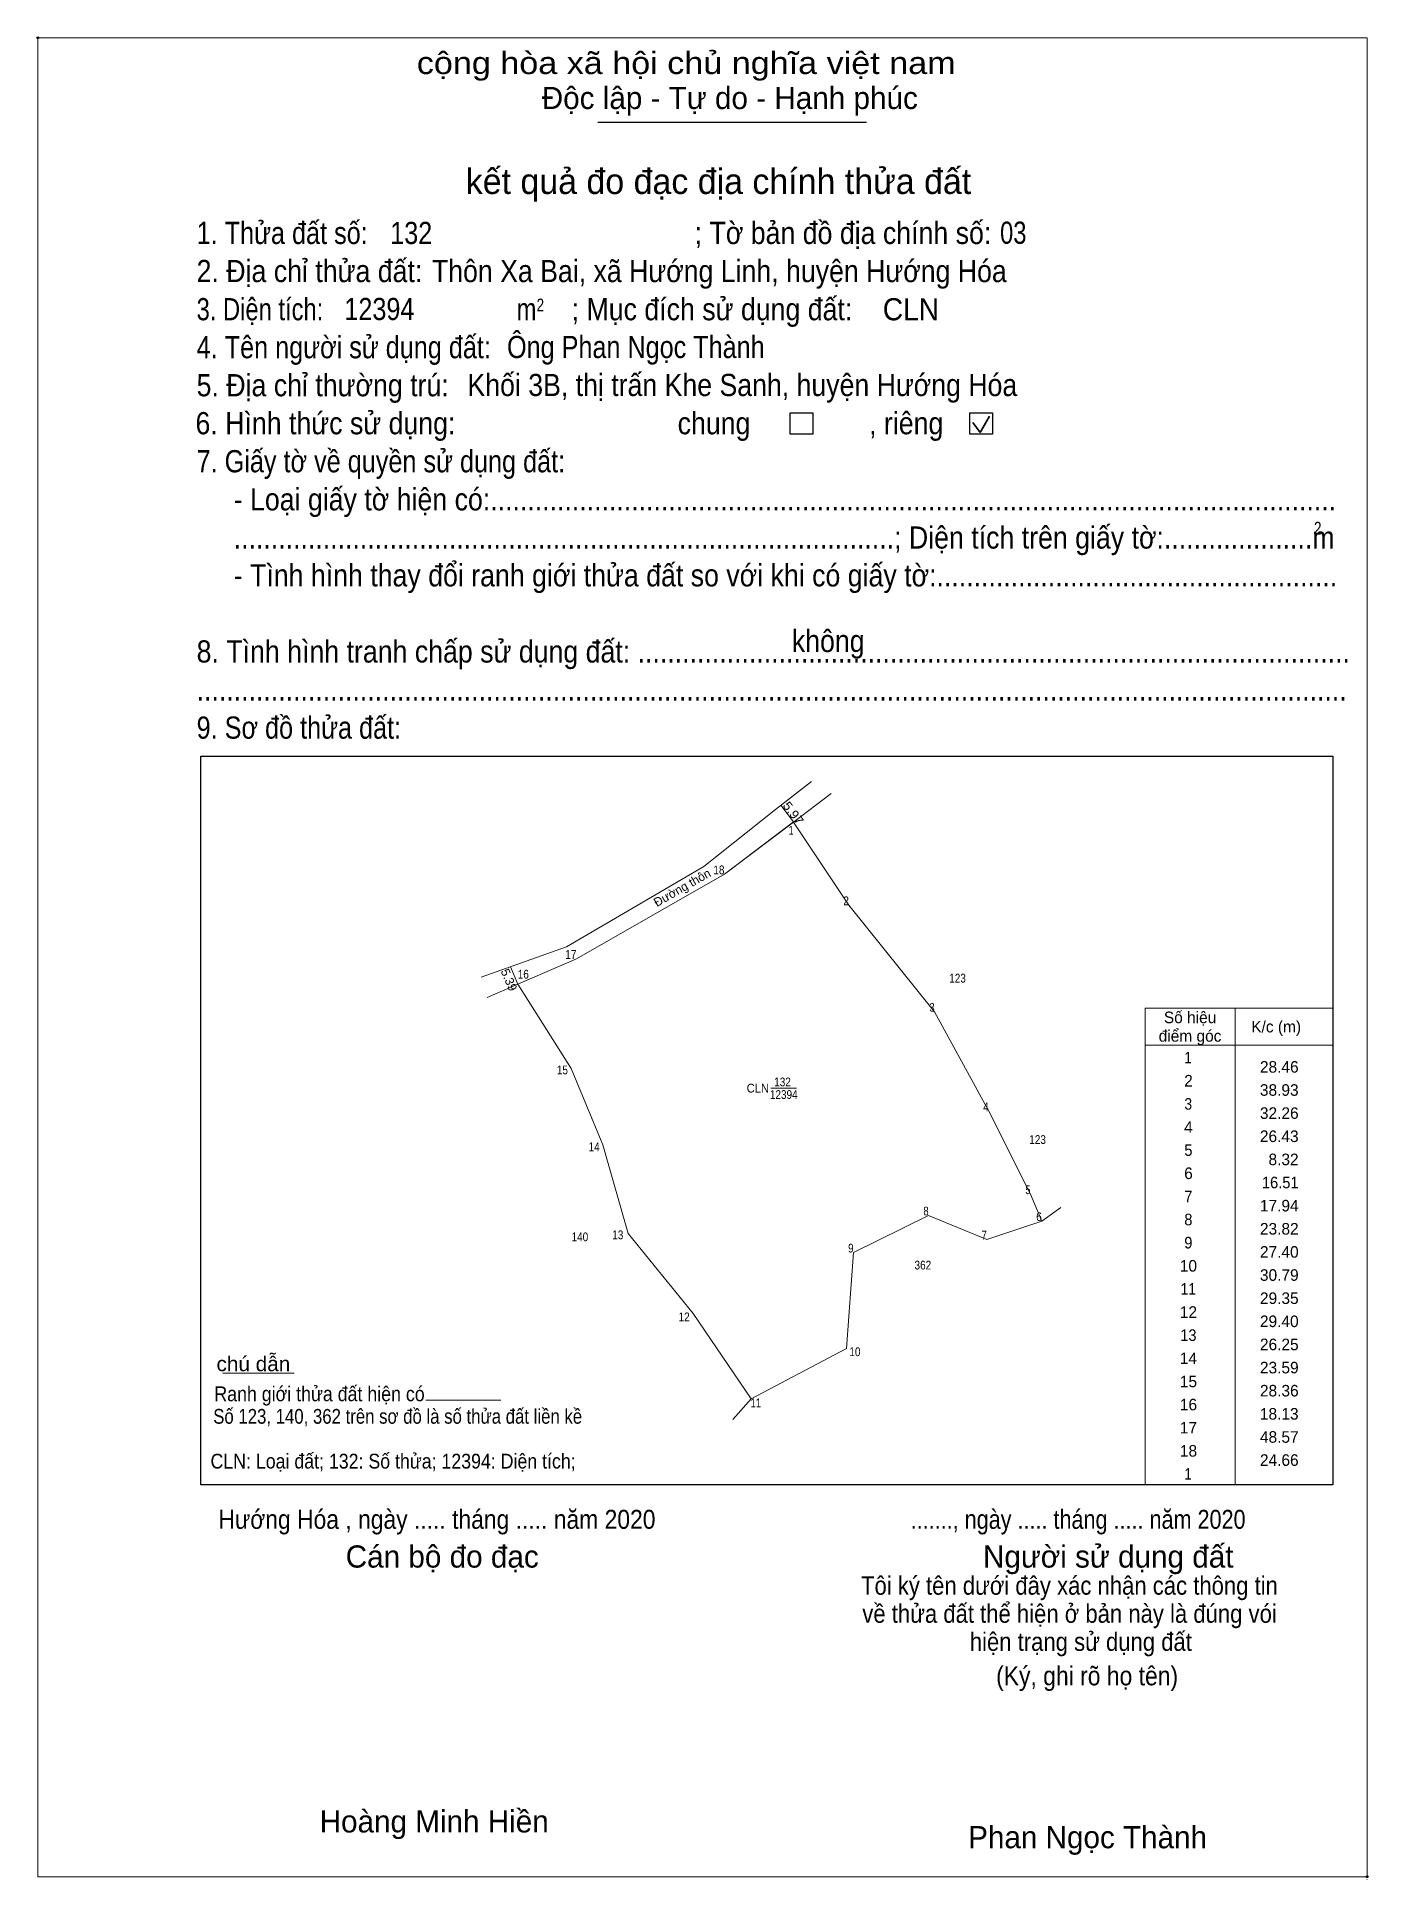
# Model space of a CAD drawing. Header units: metres. Extents: x 549727 to 550907, y 1847851 to 1848376.
# Drawn here: x 549727 to 550106, y 1847851 to 1848376 of the extents above; entities that cross this region are included whole.
import ezdxf
from ezdxf.enums import TextEntityAlignment as Align

# ---------------------------------------------------------------- set-up
doc = ezdxf.new("R2010")
doc.units = ezdxf.units.M
doc.header["$PDMODE"] = 32
doc.header["$PDSIZE"] = 0.5
for name, color, linetype, lineweight in [('1', 7, 'Continuous', 13), ('10', 7, 'Continuous', 13), ('15', 7, 'Continuous', 13), ('17', 7, 'Continuous', 13), ('2', 7, 'Continuous', 25), ('63', 7, 'Continuous', 13)]:
    doc.layers.add(name, color=color, linetype=linetype, lineweight=lineweight)
doc.layers.add('6', color=7, linetype='Continuous')

msp = doc.modelspace()

# ---------------------------------------------------------------- texts
at = {"layer": '1', "width": 0.85}
msp.add_text('12394', height=2.5, dxfattribs=at).set_placement((549939.34, 1848073.75), align=Align.CENTER)
at = {"layer": '10'}
for s, width, p in [('123', 0.85, (549988.83, 1848106.9)), ('CLN', 0.95, (549931.965, 1848075.58)), ('132', 0.85, (549938.99, 1848077.34)), ('123', 0.85, (550011.62, 1848060.93)), ('140', 0.85, (549881.285, 1848033.23)), ('362', 0.85, (549978.95, 1848025.19))]:
    msp.add_text(s, height=2.5, dxfattribs=dict(at, width=width)).set_placement(p, align=Align.CENTER)
at = {"layer": '15', "width": 1.1}
msp.add_text('5.97', height=2.5, rotation=307.177, dxfattribs=at).set_placement((549941.065, 1848154.39), align=Align.CENTER)
at = {"layer": '15'}
for s, rotation, p in [('Đường thôn', 29.738, (549911.025, 1848132.837)), ('5.39', 293.38, (549859.962, 1848107.161))]:
    msp.add_text(s, height=2.5, rotation=rotation, dxfattribs=at).set_placement(p, align=Align.CENTER)
at = {"layer": '2'}
for s, height, width, p in [('cộng hòa xã hội chủ nghĩa việt nam', 6.319, 1.15, (549834.85, 1848365.6)), ('1. Thửa đất số:', 6.319, 0.85, (549772.14, 1848317.2)), ('132', 6.31, 0.85, (549827.27, 1848317.2)), ('; Tờ bản đồ địa chính số:', 6.319, 0.9, (549913.97, 1848317.2)), ('03', 6.31, 0.8, (550000.94, 1848317.27)), ('2. Địa chỉ thửa đất:', 6.319, 0.9, (549772.14, 1848306.35)), ('Thôn Xa Bai, xã Hướng Linh, huyện Hướng Hóa', 6.311, 0.9, (549839.15, 1848306.35)), ('3. Diện tích:', 6.319, 0.8, (549772.14, 1848295.49)), ('12394', 6.31, 0.85, (549814.22, 1848295.55)), ('m', 6.319, 0.8, (549863.28, 1848295.49)), ('2', 3.611, 0.8, (549868.95, 1848298.04)), ('; Mục đích sử dụng đất:', 6.319, 0.9, (549878.94, 1848295.49)), ('CLN', 6.31, 0.95, (549967.54, 1848295.47)), ('4. Tên người sử dụng đất:', 6.319, 0.85, (549772.14, 1848284.67)), ('Ông Phan Ngọc Thành', 6.31, 0.85, (549860.54, 1848284.73)), ('5. Địa chỉ thường trú:', 6.319, 0.9, (549772.14, 1848273.84)), ('Khối 3B, thị trấn Khe Sanh, huyện Hướng Hóa', 6.31, 0.9, (549849.27, 1848273.91)), ('6. Hình thức sử dụng:', 6.319, 0.9, (549771.82, 1848263.02)), ('chung                , riêng', 6.319, 0.9, (549909.12, 1848263.02)), ('7. Giấy tờ về quyền sử dụng đất:', 6.319, 0.85, (549772.14, 1848252.19)), ('     - Loại giấy tờ hiện có:..................................................................................................................', 6.319, 0.9, (549772.14, 1848241.35)), ('     .........................................................................................; Diện tích trên giấy tờ:....................m', 6.319, 0.9, (549772.14, 1848230.47)), ('2', 3.611, 0.8, (550090.32, 1848234.48)), ('     - Tình hình thay đổi ranh giới thửa đất so với khi có giấy tờ:......................................................', 6.319, 0.9, (549772.14, 1848219.7)), ('không', 6.32, 0.9, (549941.64, 1848201.01)), ('8. Tình hình tranh chấp sử dụng đất: ................................................................................................', 6.319, 0.9, (549772.14, 1848198.02)), ('...........................................................................................................................................................', 6.319, 0.9, (549772.14, 1848187.2)), ('9. Sơ đồ thửa đất:', 6.319, 0.85, (549772.14, 1848176.34)), ('Hướng Hóa , ngày ..... tháng ..... năm 2020', 5.41, 0.9, (549778.36, 1847951.34)), ('......., ngày ..... tháng ..... năm 2020', 5.41, 0.85, (549975.48, 1847951.34)), ('(Ký, ghi rõ họ tên)', 5.417, 0.9, (549999.82, 1847906.77))]:
    msp.add_text(s, height=height, dxfattribs=dict(at, width=width)).set_placement(p)
for s, height, p in [('Độc lập - Tự do - Hạnh phúc', 6.319, (549870.42, 1848355.64)), ('Cán bộ đo đạc', 6.32, (549814.59, 1847940.3)), ('Người sử dụng đất', 6.319, (549996.07, 1847940.3)), ('Hoàng Minh Hiền', 6.313, (549807.18, 1847864.87)), ('Phan Ngọc Thành', 6.31, (549991.85, 1847860.38))]:
    msp.add_text(s, height=height, dxfattribs=at).set_placement(p)
for s, height, p in [('kết quả đo đạc địa chính thửa đất', 7.223, (549920.76, 1848331.45)), ('.', 1.806, (550105.452, 1847851.3))]:
    msp.add_text(s, height=height, dxfattribs=at).set_placement(p, align=Align.CENTER)
at = {"layer": '2', "width": 0.9}
for s, p in [('Tôi ký tên dưới đây xác nhận các thông tin', (550020.695, 1847932.58)), ('về thửa đất thể hiện ở bản này là đúng vói', (550020.72, 1847924.59)), ('hiện trạng sử dụng đất', (550023.94, 1847916.59))]:
    msp.add_text(s, height=5.221, dxfattribs=at).set_placement(p, align=Align.CENTER)
at = {"layer": '6'}
for s, height, width, p in [('chú dẫn', 4.206, 1.05, (549777.8, 1847996.23)), ('Ranh giới thửa đất hiện có ', 4.206, 0.9, (549777.19, 1847987.68)), ('Số 123, 140, 362 trên sơ đồ là số thửa đất liền kề', 4.2, 0.85, (549776.87, 1847981.27)), ('CLN: Loại đất; 132: Số thửa; 12394: Diện tích;', 4.2, 0.9, (549776.1, 1847968.51))]:
    msp.add_text(s, height=height, dxfattribs=dict(at, width=width)).set_placement(p)
at = {"layer": '63'}
for s, height, width, p in [(' 1', 2.5, 0.75, (549942.12, 1848149.01)), (' 18', 2.5, 0.85, (549922.46, 1848137.72)), (' 2', 2.5, 0.85, (549957.89, 1848128.92)), (' 17', 2.5, 0.85, (549880.29, 1848113.63)), (' 16', 2.5, 0.85, (549866.75, 1848108.02)), (' 3', 2.5, 0.8, (549982.3, 1848098.59)), (' 15', 2.5, 0.85, (549877.88, 1848080.77)), (' 4', 2.5, 0.85, (549997.71, 1848070.25)), (' 14', 2.5, 0.85, (549886.94, 1848058.88)), (' 5', 2.5, 0.8, (550009.62, 1848046.65)), ('16.51', 3.293, 0.95, (550085.96, 1848048.31)), (' 8', 2.5, 0.8, (549980.59, 1848040.59)), (' 6', 2.5, 0.85, (550012.81, 1848038.97)), (' 13', 2.5, 0.85, (549893.65, 1848033.81)), (' 7', 2.5, 0.8, (549997.16, 1848033.72)), (' 9', 2.5, 0.85, (549959.24, 1848030.02)), (' 12', 2.5, 0.85, (549912.55, 1848010.43)), (' 10', 2.5, 0.85, (549961.19, 1848000.51)), (' 11', 2.5, 0.8, (549932.87, 1847985.96))]:
    msp.add_text(s, height=height, dxfattribs=dict(at, width=width)).set_placement(p, align=Align.RIGHT)
for s, p in [('Số hiệu', (550055.045, 1848095.33)), ('K/c (m)', (550079.56, 1848092.7)), ('điểm góc', (550055.04, 1848090.06)), (' 2', (550053.98, 1848077.29)), (' 4', (550053.965, 1848064.11)), (' 6', (550053.98, 1848050.94)), (' 10', (550053.965, 1848024.59)), (' 12', (550053.98, 1848011.42)), (' 14', (550053.965, 1847998.25)), (' 15', (550053.98, 1847991.66)), (' 16', (550053.98, 1847985.08)), (' 17', (550053.98, 1847978.49)), (' 18', (550053.98, 1847971.9))]:
    msp.add_text(s, height=3.293, dxfattribs=at).set_placement(p, align=Align.CENTER)
for s, width, p in [(' 1', 0.85, (550053.965, 1848083.87)), (' 3', 0.9, (550053.98, 1848070.7)), (' 5', 0.95, (550053.98, 1848057.53)), (' 7', 0.95, (550053.98, 1848044.35)), (' 8', 0.95, (550053.98, 1848037.77)), (' 9', 0.95, (550053.965, 1848031.18)), (' 11', 0.9, (550053.965, 1848018.01)), (' 13', 0.95, (550053.975, 1848004.84)), (' 1', 0.85, (550053.965, 1847965.32))]:
    msp.add_text(s, height=3.293, dxfattribs=dict(at, width=width)).set_placement(p, align=Align.CENTER)
for s, p in [('28.46', (550085.96, 1848081.24)), ('38.93', (550085.95, 1848074.65)), ('32.26', (550085.96, 1848068.07)), ('26.43', (550085.95, 1848061.48)), ('8.32', (550085.95, 1848054.89)), ('17.94', (550085.96, 1848041.72)), ('23.82', (550085.96, 1848035.13)), ('27.40', (550085.96, 1848028.55)), ('30.79', (550085.96, 1848021.96)), ('29.35', (550085.96, 1848015.37)), ('29.40', (550085.96, 1848008.79)), ('26.25', (550085.96, 1848002.2)), ('23.59', (550085.96, 1847995.61)), ('28.36', (550085.96, 1847989.03)), ('18.13', (550085.95, 1847982.44)), ('48.57', (550085.96, 1847975.85)), ('24.66', (550085.96, 1847969.27))]:
    msp.add_text(s, height=3.293, dxfattribs=at).set_placement(p, align=Align.RIGHT)

# ---------------------------------------------------------------- linework, layer by layer
at = {"layer": '1'}
msp.add_lwpolyline([(549942.12, 1848152.61), (549957.89, 1848128.92), (549982.3, 1848098.59), (549997.71, 1848070.25), (550009.62, 1848046.65), (550012.81, 1848038.97), (549997.16, 1848033.72), (549980.59, 1848040.59), (549959.24, 1848030.02), (549957.25, 1848002.69), (549930.02, 1847988.31), (549913.56, 1848012.61), (549894.99, 1848035.4), (549887.78, 1848060.64), (549878.8, 1848082.45), (549863.65, 1848106.43), (549880.29, 1848113.63), (549922.46, 1848137.72)], close=True, dxfattribs=at)
at = {"layer": '10'}
for p, q in [((549880.29, 1848113.63), (549922.46, 1848137.72)), ((549863.65, 1848106.44), (549880.29, 1848113.63)), ((549854.91, 1848102.65), (549863.65, 1848106.43))]:
    msp.add_line(p, q, dxfattribs=at)
for points in [[(549853.14, 1848108.41), (549877.49, 1848117.05), (549916.55, 1848139.93), (549937.01, 1848156.22)], [(549942.12, 1848152.61), (549957.89, 1848128.92), (549982.3, 1848098.59), (549997.71, 1848070.25), (550009.62, 1848046.65), (550012.81, 1848038.97), (549997.16, 1848033.72), (549980.59, 1848040.59), (549959.24, 1848030.02), (549957.25, 1848002.69), (549930.02, 1847988.31), (549913.56, 1848012.61), (549894.99, 1848035.4), (549887.78, 1848060.64), (549878.8, 1848082.45), (549863.65, 1848106.43)]]:
    msp.add_lwpolyline(points, dxfattribs=at)
at = {"layer": '15'}
for p, q in [((549937.01, 1848156.22), (549947.26, 1848164.15)), ((549942.12, 1848152.61), (549952.84, 1848160.73)), ((549938.51, 1848157.38), (549942.12, 1848152.62)), ((549922.46, 1848137.72), (549942.12, 1848152.62)), ((549861.51, 1848111.38), (549863.65, 1848106.43)), ((549935.63, 1848076.78), (549943, 1848076.78)), ((550012.81, 1848038.97), (550018.26, 1848042.86)), ((549930.02, 1847988.31), (549924.88, 1847982.51))]:
    msp.add_line(p, q, dxfattribs=at)
at = {"layer": '17'}
msp.add_line((549779.64, 1847995.64), (549799.96, 1847995.64), dxfattribs=at)
at = {"layer": '2'}
for p, q in [((549886.37, 1848351.92), (549962.93, 1848351.92)), ((549773.33, 1848171.35), (550095.65, 1848171.35)), ((550095.65, 1848171.35), (550095.65, 1847963.87))]:
    msp.add_line(p, q, dxfattribs=at)
at = {"layer": '2', "lineweight": 35}
for p, q in [((549993.15, 1848266.33), (549995.31, 1848263.53)), ((549995.31, 1848263.53), (549997.93, 1848268.22))]:
    msp.add_line(p, q, dxfattribs=at)
at = {"layer": '2', "lineweight": 13}
msp.add_lwpolyline([(549726.9, 1848375.94), (550105.51, 1848375.94), (550105.51, 1847852.27), (549726.9, 1847852.27)], close=True, dxfattribs=at)
at = {"layer": '2'}
for points in [[(549941.15, 1848269.13), (549947.65, 1848269.13), (549947.65, 1848263.07), (549941.15, 1848263.07)], [(549992.31, 1848269.13), (549998.81, 1848269.13), (549998.81, 1848263.07), (549992.31, 1848263.07)]]:
    msp.add_lwpolyline(points, close=True, dxfattribs=at)
msp.add_lwpolyline([(550095.65, 1847963.87), (549773.33, 1847963.87), (549773.33, 1848171.35)], dxfattribs=at)
for p in [(549726.9, 1848375.94), (550105.5, 1847852.27)]:
    msp.add_point(p, dxfattribs=at)
at = {"layer": '63'}
for p, q in [((550042.25, 1848099.62), (550095.65, 1848099.62)), ((550067.84, 1848099.62), (550067.84, 1847963.93)), ((550095.65, 1848099.62), (550095.65, 1847963.93)), ((550042.25, 1848089.08), (550095.65, 1848089.08)), ((549837.37, 1847987.95), (549858.8, 1847987.95))]:
    msp.add_line(p, q, dxfattribs=at)
msp.add_lwpolyline([(550095.65, 1847963.93), (550042.25, 1847963.93), (550042.25, 1848099.62)], dxfattribs=at)

msp.set_redraw_order([(e.dxf.handle, doc.entitydb.next_handle()) for e in msp.query("TEXT MTEXT ATTDEF DIMENSION ARC_DIMENSION")])  # texts and dimensions are drawn at this point

doc.saveas('drawing.dxf')
